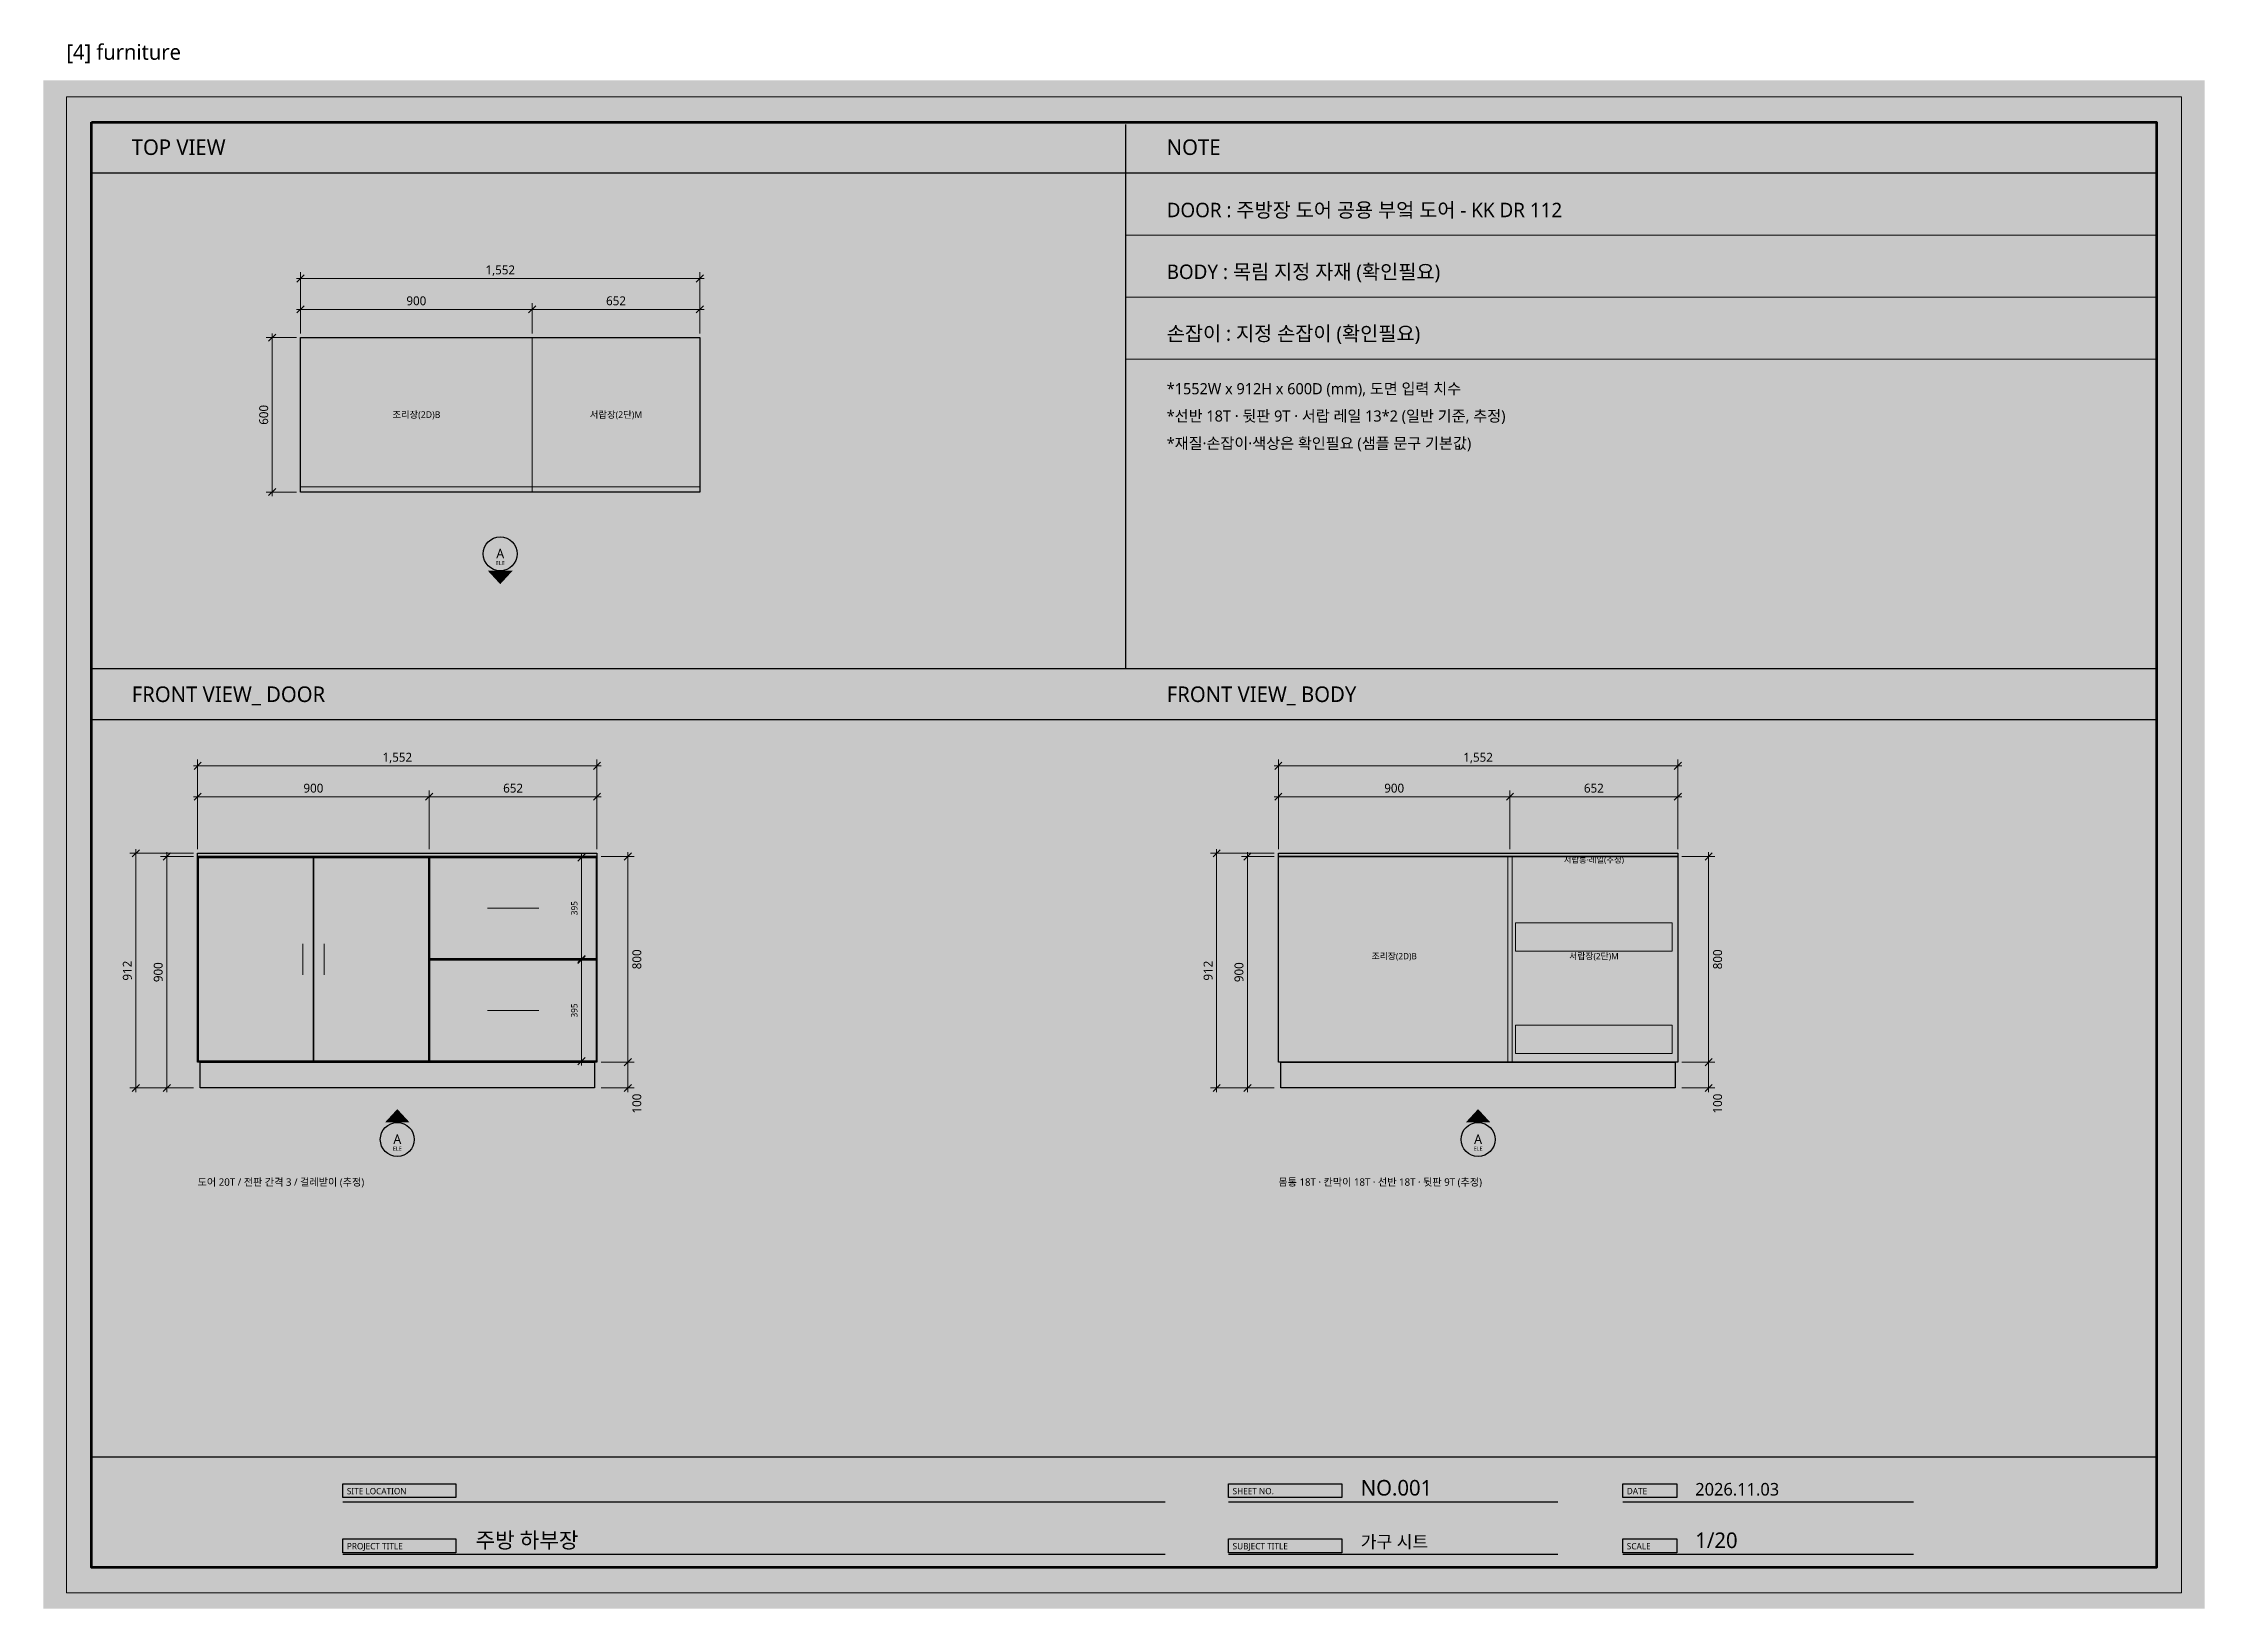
# Model space of a CAD drawing. Header units: millimetres. Extents: x 0 to 3420, y 0 to 304.
# Drawn here: x 1500 to 1920, y 0 to 304.2 of the extents above; entities that cross this region are included whole.
import ezdxf
from ezdxf.enums import TextEntityAlignment as Align

# ---------------------------------------------------------------- set-up
doc = ezdxf.new("R2010")
doc.units = ezdxf.units.MM
for name, color, linetype, lineweight, true_color in [('BG', 7, 'Continuous', 0, 0xffffff), ('DIM', 7, 'Continuous', 13, 0x969696), ('FRAME', 7, 'Continuous', 100, 0x000000), ('NOTE_BLUE', 7, 'Continuous', 9, 0x0000ff), ('NOTE_RED', 7, 'Continuous', 25, 0xde0038), ('OUTLINE', 7, 'Continuous', 25, 0x000000), ('SHEET_FRAME_INFO', 7, 'Continuous', 0, 0x5a5a5a), ('TEXT', 7, 'Continuous', 13, 0x000000), ('THIN', 7, 'Continuous', 5, 0x6e6e6e)]:
    doc.layers.add(name, color=color, linetype=linetype, lineweight=lineweight, true_color=true_color)
doc.styles.add('MALGUN', font='malgun.ttf')

msp = doc.modelspace()

# ---------------------------------------------------------------- texts
at = {"layer": 'NOTE_BLUE', "true_color": 0x0000ff, "style": 'MALGUN'}
for s, p in [('도어 20T / 전판 간격 3 / 걸레받이 (추정)', (1530, 82.2)), ('몸통 18T · 칸막이 18T · 선반 18T · 뒷판 9T (추정)', (1740, 82.2))]:
    msp.add_text(s, height=1.44, dxfattribs=at).set_placement(p)
at = {"layer": 'NOTE_RED', "true_color": 0xde0038, "style": 'MALGUN'}
for s, height, p in [('손잡이 : 지정 손잡이 (확인필요)', 2.808, (1718.3, 246.4)), ('*재질·손잡이·색상은 확인필요 (샘플 문구 기본값)', 2.16, (1718.3, 225.4))]:
    msp.add_text(s, height=height, dxfattribs=at).set_placement(p)
at = {"layer": 'SHEET_FRAME_INFO', "true_color": 0x5a5a5a, "style": 'MALGUN'}
msp.add_text('[4] furniture', height=3, dxfattribs=at).set_placement((1504.5, 301))
at = {"layer": 'TEXT', "true_color": 0x000000, "style": 'MALGUN'}
for s, height, p in [('TOP VIEW', 3.024, (1517.2, 282.5)), ('NOTE', 3.024, (1718.3, 282.5)), ('DOOR : 주방장 도어^J공용 부엌 도어 - KK DR 112', 2.808, (1718.3, 270.4)), ('BODY : 목림 지정 자재 (확인필요)', 2.808, (1718.3, 258.4)), ('*1552W x 912H x 600D (mm), 도면 입력 치수', 2.16, (1718.3, 236)), ('*선반 18T · 뒷판 9T · 서랍 레일 13*2 (일반 기준, 추정)', 2.16, (1718.3, 230.7)), ('FRONT VIEW_ DOOR', 3.024, (1517.2, 176.2)), ('FRONT VIEW_ BODY', 3.024, (1718.3, 176.2)), ('NO.001', 3.024, (1756, 22)), ('2026.11.03', 2.448, (1821, 22)), ('주방 하부장', 3.024, (1584, 11.8)), ('가구 시트', 2.448, (1756, 11.8)), ('1/20', 3.024, (1821, 11.8))]:
    msp.add_text(s, height=height, dxfattribs=at).set_placement(p)
for s, height, p in [('1,552', 1.728, (1588.8, 259.3)), ('900', 1.728, (1572.5, 253.3)), ('652', 1.728, (1611.3, 253.3)), ('A', 1.87, (1588.8, 204.1)), ('ELE', 0.792, (1588.8, 202.8)), ('1,552', 1.728, (1568.8, 164.6)), ('1,552', 1.728, (1778.8, 164.6)), ('900', 1.728, (1552.5, 158.6)), ('652', 1.728, (1591.3, 158.6)), ('900', 1.728, (1762.5, 158.6)), ('652', 1.728, (1801.3, 158.6)), ('A', 1.87, (1568.8, 90.3)), ('ELE', 0.792, (1568.8, 89)), ('A', 1.87, (1778.8, 90.3)), ('ELE', 0.792, (1778.8, 89))]:
    msp.add_text(s, height=height, dxfattribs=at).set_placement(p, align=Align.CENTER)
for s, height, p in [('600', 1.728, (1543.7, 232)), ('395', 1.224, (1603.8, 136.14)), ('800', 1.728, (1616.2, 126.2)), ('800', 1.728, (1826.2, 126.2)), ('912', 1.728, (1517.2, 124)), ('900', 1.728, (1523.2, 123.7)), ('912', 1.728, (1727.2, 124)), ('900', 1.728, (1733.2, 123.7)), ('395', 1.224, (1603.8, 116.26)), ('100', 1.728, (1616.2, 98.17)), ('100', 1.728, (1826.2, 98.17))]:
    msp.add_text(s, height=height, rotation=90, dxfattribs=at).set_placement(p, align=Align.CENTER)
at = {"layer": 'TEXT', "true_color": 0x5a5a5a, "style": 'MALGUN'}
for s, height, p in [('조리장(2D)B', 1.296, (1572.5, 231.4)), ('서랍장(2단)M', 1.296, (1611.3, 231.4)), ('서랍통·레일(추정)', 1.152, (1801.3, 144.95)), ('조리장(2D)B', 1.224, (1762.5, 126.2)), ('서랍장(2단)M', 1.224, (1801.3, 126.2))]:
    msp.add_text(s, height=height, dxfattribs=at).set_placement(p, align=Align.CENTER)
at = {"layer": 'TEXT', "true_color": 0xffffff, "style": 'MALGUN'}
for s, p in [('SITE LOCATION', (1559, 22.25)), ('SHEET NO.', (1731.1, 22.25)), ('DATE', (1807.7, 22.25)), ('PROJECT TITLE', (1559, 11.55)), ('SUBJECT TITLE', (1731.1, 11.55)), ('SCALE', (1807.7, 11.55))]:
    msp.add_text(s, height=1.224, dxfattribs=at).set_placement(p)

# ---------------------------------------------------------------- linework, layer by layer
at = {"layer": 'BG', "lineweight": 0, "true_color": 0xffffff}
msp.add_solid([(1500, 0), (1920, 0), (1500, 297), (1920, 297)], dxfattribs=at)
at = {"layer": 'DIM', "lineweight": 13, "true_color": 0x969696}
for p, q in [((1549.2, 258.5), (1628.4, 258.5)), ((1550, 247.8), (1550, 259.7)), ((1627.6, 247.8), (1627.6, 259.7)), ((1549.2, 252.5), (1628.4, 252.5)), ((1550, 247.8), (1550, 253.7)), ((1595, 247.8), (1595, 253.7)), ((1627.6, 247.8), (1627.6, 253.7)), ((1544.5, 247.8), (1544.5, 216.2)), ((1549.2, 247), (1543.3, 247)), ((1549.2, 217), (1543.3, 217)), ((1529.2, 163.8), (1608.4, 163.8)), ((1530, 147.6), (1530, 165)), ((1607.6, 147.6), (1607.6, 165)), ((1739.2, 163.8), (1818.4, 163.8)), ((1740, 147.6), (1740, 165)), ((1817.6, 147.6), (1817.6, 165)), ((1529.2, 157.8), (1608.4, 157.8)), ((1530, 147.6), (1530, 159)), ((1575, 147.6), (1575, 159)), ((1607.6, 147.6), (1607.6, 159)), ((1739.2, 157.8), (1818.4, 157.8)), ((1740, 147.6), (1740, 159)), ((1785, 147.6), (1785, 159)), ((1817.6, 147.6), (1817.6, 159)), ((1518, 147.6), (1518, 100.4)), ((1524, 147), (1524, 100.4)), ((1613.6, 147), (1613.6, 100.4)), ((1728, 147.6), (1728, 100.4)), ((1734, 147), (1734, 100.4)), ((1823.6, 147), (1823.6, 100.4)), ((1529.2, 146.8), (1516.8, 146.8)), ((1529.2, 146.2), (1522.8, 146.2)), ((1604.6, 146.8), (1604.6, 125.47)), ((1608.4, 146.2), (1614.8, 146.2)), ((1739.2, 146.8), (1726.8, 146.8)), ((1739.2, 146.2), (1732.8, 146.2)), ((1818.4, 146.2), (1824.8, 146.2)), ((1604.6, 126.92), (1604.6, 105.6)), ((1608.4, 106.2), (1614.8, 106.2)), ((1818.4, 106.2), (1824.8, 106.2)), ((1529.2, 101.2), (1516.8, 101.2)), ((1529.2, 101.2), (1522.8, 101.2)), ((1608.4, 101.2), (1614.8, 101.2)), ((1739.2, 101.2), (1726.8, 101.2)), ((1739.2, 101.2), (1732.8, 101.2)), ((1818.4, 101.2), (1824.8, 101.2))]:
    msp.add_line(p, q, dxfattribs=at)
at = {"layer": 'DIM', "lineweight": 13, "true_color": 0x5a5a5a}
for p, q in [((1549.3, 257.8), (1550.7, 259.2)), ((1626.9, 257.8), (1628.3, 259.2)), ((1549.3, 251.8), (1550.7, 253.2)), ((1594.3, 251.8), (1595.7, 253.2)), ((1626.9, 251.8), (1628.3, 253.2)), ((1543.8, 246.3), (1545.2, 247.7)), ((1543.8, 216.3), (1545.2, 217.7)), ((1529.3, 163.1), (1530.7, 164.5)), ((1606.9, 163.1), (1608.3, 164.5)), ((1739.3, 163.1), (1740.7, 164.5)), ((1816.9, 163.1), (1818.3, 164.5)), ((1529.3, 157.1), (1530.7, 158.5)), ((1574.3, 157.1), (1575.7, 158.5)), ((1606.9, 157.1), (1608.3, 158.5)), ((1739.3, 157.1), (1740.7, 158.5)), ((1784.3, 157.1), (1785.7, 158.5)), ((1816.9, 157.1), (1818.3, 158.5)), ((1517.3, 146.1), (1518.7, 147.5)), ((1727.3, 146.1), (1728.7, 147.5)), ((1523.3, 145.5), (1524.7, 146.9)), ((1603.9, 145.3), (1605.3, 146.7)), ((1612.9, 145.5), (1614.3, 146.9)), ((1733.3, 145.5), (1734.7, 146.9)), ((1822.9, 145.5), (1824.3, 146.9)), ((1603.9, 125.58), (1605.3, 126.97)), ((1603.9, 125.42), (1605.3, 126.83)), ((1603.9, 105.7), (1605.3, 107.1)), ((1612.9, 105.5), (1614.3, 106.9)), ((1822.9, 105.5), (1824.3, 106.9)), ((1517.3, 100.5), (1518.7, 101.9)), ((1523.3, 100.5), (1524.7, 101.9)), ((1612.9, 100.5), (1614.3, 101.9)), ((1727.3, 100.5), (1728.7, 101.9)), ((1733.3, 100.5), (1734.7, 101.9)), ((1822.9, 100.5), (1824.3, 101.9))]:
    msp.add_line(p, q, dxfattribs=at)
at = {"layer": 'FRAME', "lineweight": 25, "true_color": 0x000000}
for p, q in [((1710.3, 288.4), (1710.3, 182.7)), ((1509.4, 279), (1910.6, 279)), ((1509.4, 182.7), (1910.6, 182.7)), ((1509.4, 172.8), (1910.6, 172.8)), ((1509.4, 29.5), (1910.6, 29.5))]:
    msp.add_line(p, q, dxfattribs=at)
at = {"layer": 'FRAME', "lineweight": 13, "true_color": 0x000000}
for p, q in [((1710.3, 266.9), (1910.6, 266.9)), ((1710.3, 254.9), (1910.6, 254.9)), ((1710.3, 242.8), (1910.6, 242.8))]:
    msp.add_line(p, q, dxfattribs=at)
msp.add_lwpolyline([(1504.5, 293.8), (1915.5, 293.8), (1915.5, 3.1), (1504.5, 3.1)], close=True, dxfattribs=at)
at = {"layer": 'FRAME', "lineweight": 100, "true_color": 0x000000}
msp.add_lwpolyline([(1509.4, 288.9), (1910.6, 288.9), (1910.6, 8), (1509.4, 8)], close=True, dxfattribs=at)
at = {"layer": 'FRAME', "lineweight": 0, "true_color": 0x555555}
for points in [[(1558.2, 24.3), (1580.2, 24.3), (1558.2, 21.6), (1580.2, 21.6)], [(1730.3, 24.3), (1752.3, 24.3), (1730.3, 21.6), (1752.3, 21.6)], [(1806.9, 24.3), (1817.4, 24.3), (1806.9, 21.6), (1817.4, 21.6)], [(1558.2, 13.6), (1580.2, 13.6), (1558.2, 10.9), (1580.2, 10.9)], [(1730.3, 13.6), (1752.3, 13.6), (1730.3, 10.9), (1752.3, 10.9)], [(1806.9, 13.6), (1817.4, 13.6), (1806.9, 10.9), (1817.4, 10.9)]]:
    msp.add_solid(points, dxfattribs=at)
at = {"layer": 'OUTLINE', "lineweight": 25, "true_color": 0x000000}
for p, q in [((1575, 106.2), (1575, 146.2)), ((1558.2, 20.8), (1718, 20.8)), ((1730.3, 20.8), (1794.3, 20.8)), ((1806.9, 20.8), (1863.4, 20.8)), ((1558.2, 10.6), (1718, 10.6)), ((1730.3, 10.6), (1794.3, 10.6)), ((1806.9, 10.6), (1863.4, 10.6))]:
    msp.add_line(p, q, dxfattribs=at)
for points in [[(1550, 247), (1627.6, 247), (1627.6, 217), (1550, 217)], [(1530, 146.8), (1607.6, 146.8), (1607.6, 146.2), (1530, 146.2)], [(1530, 146.2), (1607.6, 146.2), (1607.6, 106.2), (1530, 106.2)], [(1530.15, 146), (1552.42, 146), (1552.42, 106.4), (1530.15, 106.4)], [(1552.58, 146), (1574.85, 146), (1574.85, 106.4), (1552.58, 106.4)], [(1575.15, 146), (1607.45, 146), (1607.45, 126.28), (1575.15, 126.28)], [(1740, 146.8), (1817.6, 146.8), (1817.6, 146.2), (1740, 146.2)], [(1740, 146.2), (1817.6, 146.2), (1817.6, 106.2), (1740, 106.2)], [(1575.15, 126.12), (1607.45, 126.12), (1607.45, 106.4), (1575.15, 106.4)], [(1530.5, 106.2), (1607.1, 106.2), (1607.1, 101.2), (1530.5, 101.2)], [(1740.5, 106.2), (1817.1, 106.2), (1817.1, 101.2), (1740.5, 101.2)], [(1558.2, 24.3), (1580.2, 24.3), (1580.2, 21.6), (1558.2, 21.6)], [(1730.3, 24.3), (1752.3, 24.3), (1752.3, 21.6), (1730.3, 21.6)], [(1806.9, 24.3), (1817.4, 24.3), (1817.4, 21.6), (1806.9, 21.6)], [(1558.2, 13.6), (1580.2, 13.6), (1580.2, 10.9), (1558.2, 10.9)], [(1730.3, 13.6), (1752.3, 13.6), (1752.3, 10.9), (1730.3, 10.9)], [(1806.9, 13.6), (1817.4, 13.6), (1817.4, 10.9), (1806.9, 10.9)]]:
    msp.add_lwpolyline(points, close=True, dxfattribs=at)
for centre in [(1588.8, 205), (1568.8, 91.2), (1778.8, 91.2)]:
    msp.add_circle(centre, 3.3, dxfattribs=at)
at = {"layer": 'OUTLINE', "lineweight": 0, "true_color": 0x000000}
for points in [[(1586.4, 201.7), (1591.2, 201.7), (1588.8, 199.1)], [(1566.4, 94.5), (1571.2, 94.5), (1568.8, 97.1)], [(1776.4, 94.5), (1781.2, 94.5), (1778.8, 97.1)]]:
    msp.add_solid(points, dxfattribs=at)
at = {"layer": 'THIN', "lineweight": 5, "true_color": 0x6e6e6e}
for p, q in [((1550, 218), (1595, 218)), ((1595, 218), (1627.6, 218)), ((1586.3, 136.14), (1596.3, 136.14)), ((1550.42, 123.2), (1550.42, 129.2)), ((1554.58, 123.2), (1554.58, 129.2)), ((1586.3, 116.26), (1596.3, 116.26)), ((1740, 106.2), (1785, 106.2)), ((1785, 106.2), (1817.6, 106.2))]:
    msp.add_line(p, q, dxfattribs=at)
for points in [[(1550, 247), (1595, 247), (1595, 217), (1550, 217)], [(1595, 247), (1627.6, 247), (1627.6, 217), (1595, 217)], [(1784.55, 146.2), (1785.45, 146.2), (1785.45, 106.2), (1784.55, 106.2)], [(1786.1, 133.28), (1816.5, 133.28), (1816.5, 127.78), (1786.1, 127.78)], [(1786.1, 113.4), (1816.5, 113.4), (1816.5, 107.9), (1786.1, 107.9)]]:
    msp.add_lwpolyline(points, close=True, dxfattribs=at)

msp.set_redraw_order([(e.dxf.handle, doc.entitydb.next_handle()) for e in msp.query("TEXT MTEXT ATTDEF DIMENSION ARC_DIMENSION")])  # texts and dimensions are drawn at this point

doc.saveas('drawing.dxf')
